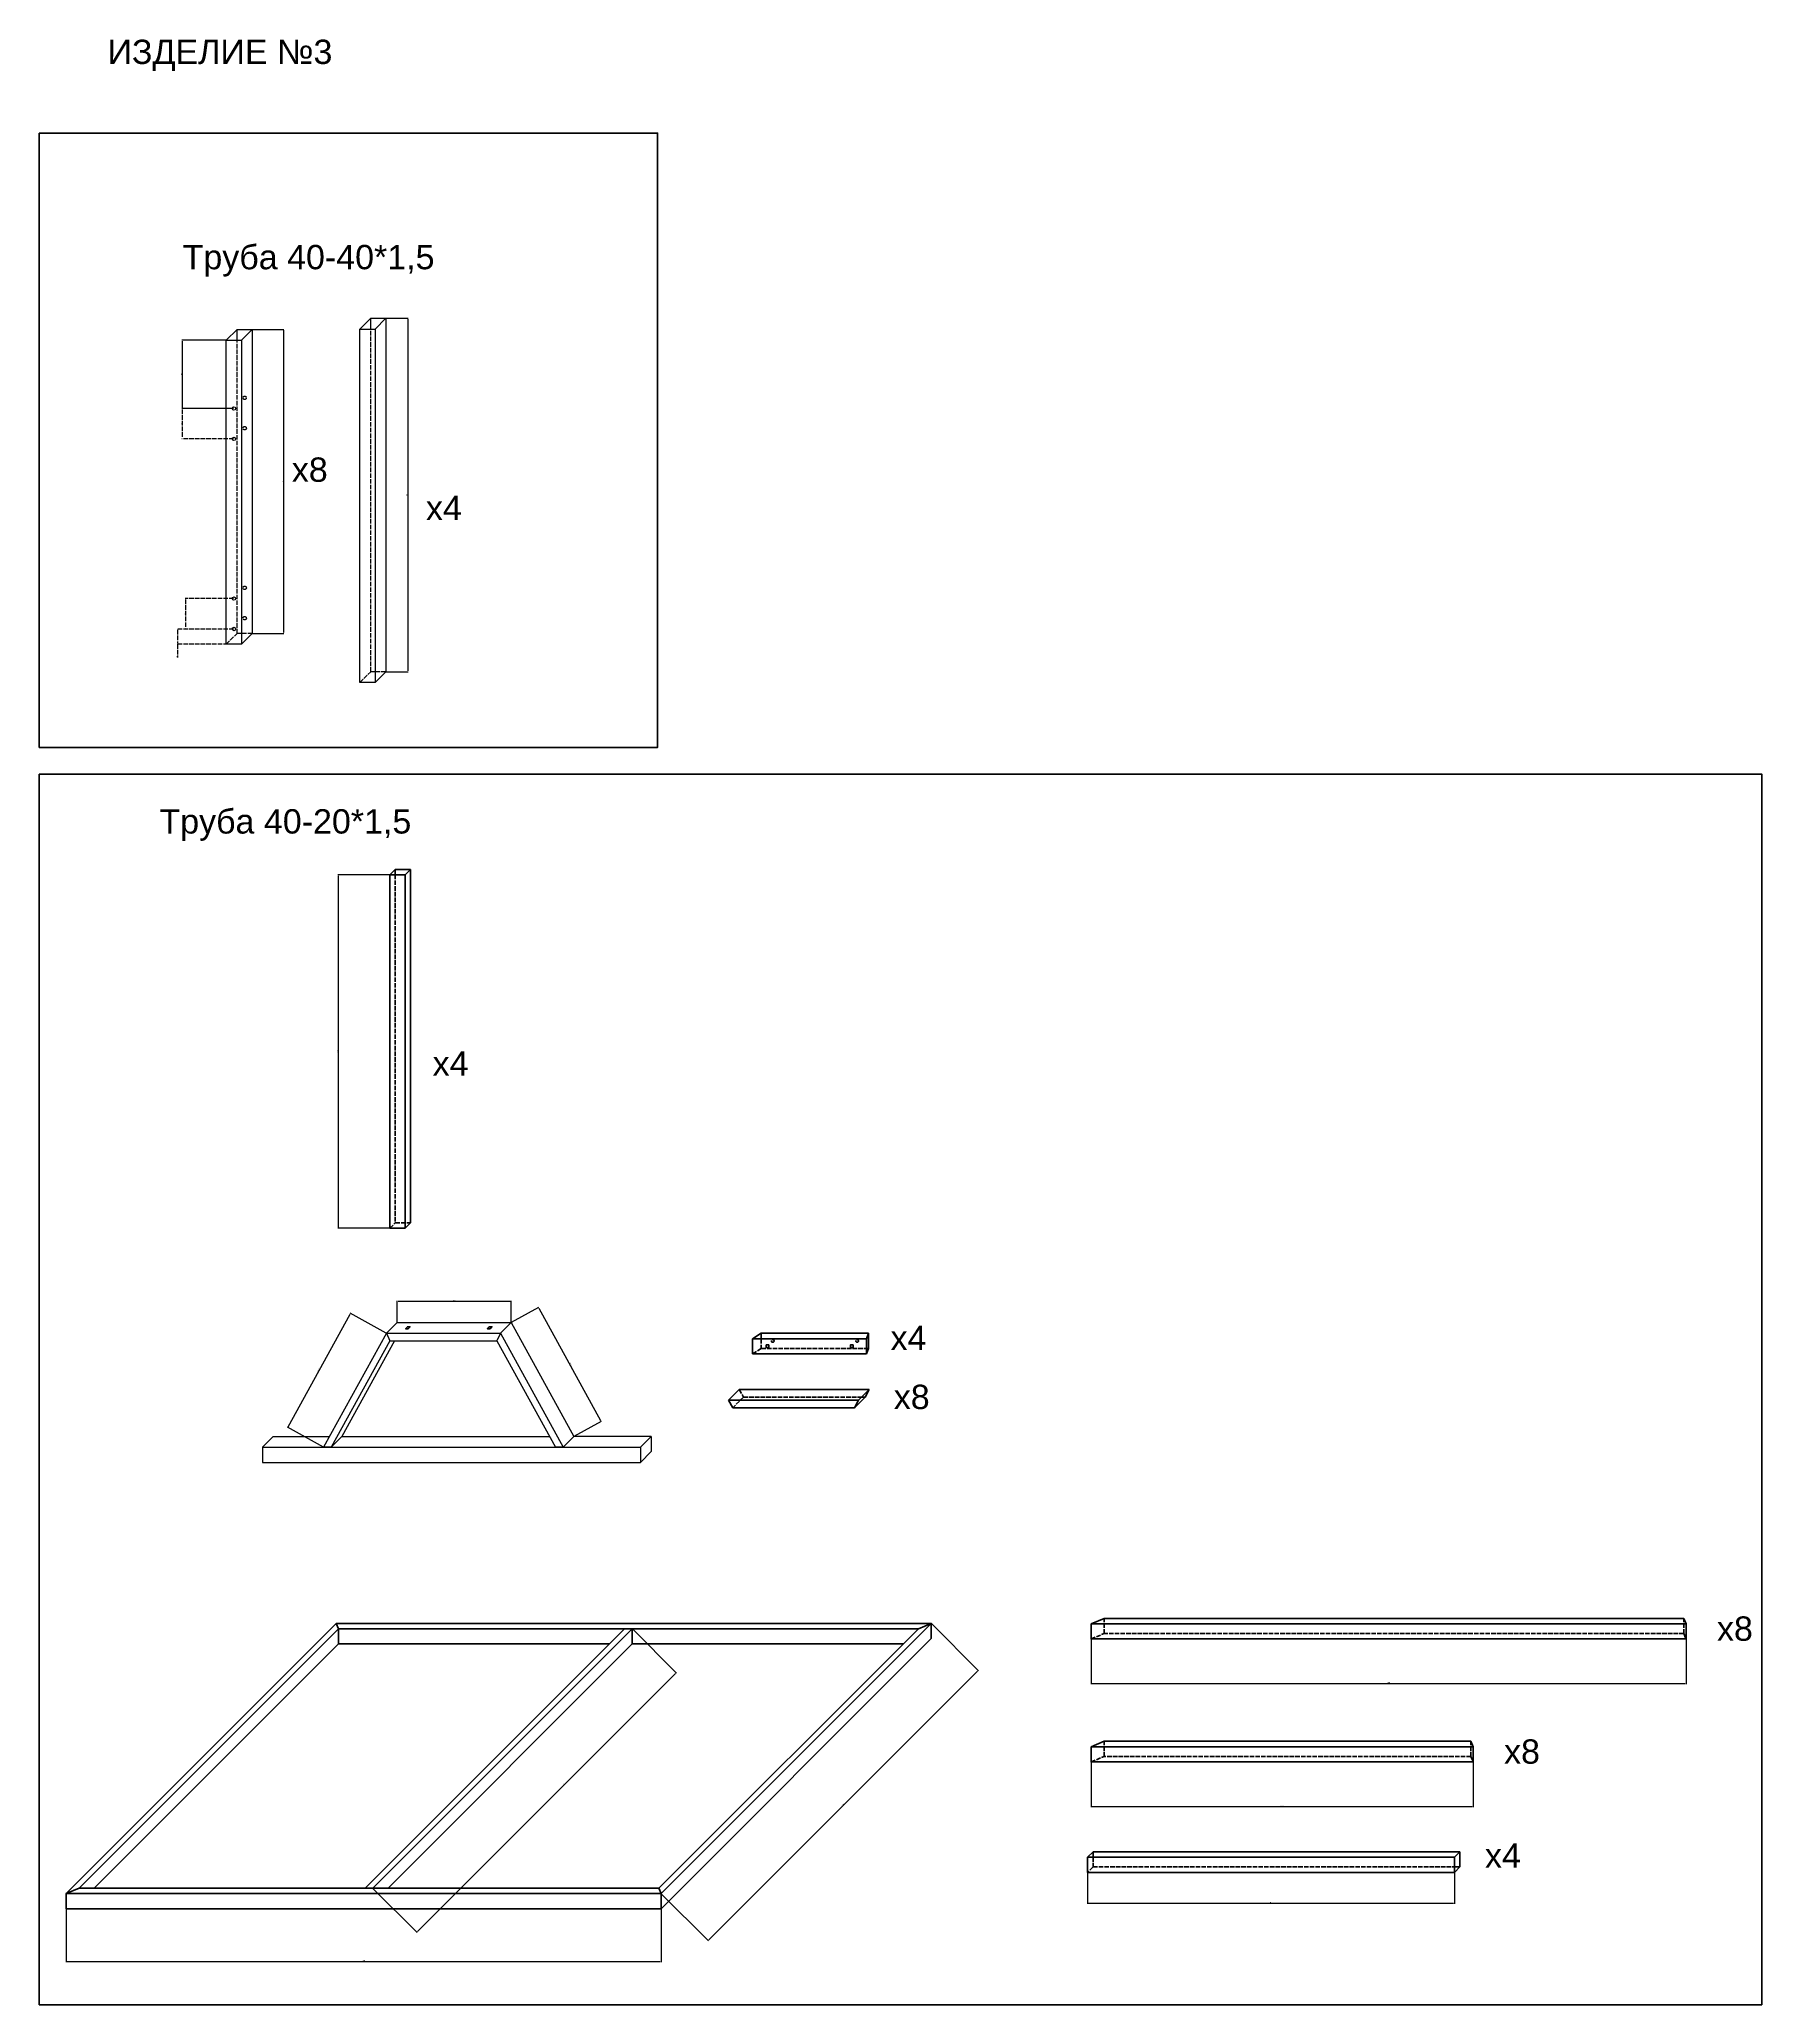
# Model space of a CAD drawing. Header units: millimetres. Extents: x 759 to 5289, y 654 to 5824.
import ezdxf

# ---------------------------------------------------------------- set-up
doc = ezdxf.new("R2010")
doc.units = ezdxf.units.MM
doc.linetypes.add('ACAD_ISO02W100', pattern=[15, 12, -3])
doc.styles.get("Standard").update_dxf_attribs({"font": 'arial.ttf'})
doc.dimstyles.new('ISO-25', dxfattribs={"dimtxt": 2.5, "dimasz": 2.5, "dimexe": 1.25, "dimexo": 0.625, "dimtad": 1, "dimtxsty": 'Standard', "dimcen": 2.5, "dimadec": 0, "dimazin": 0, "dimtfac": 1, "dimtmove": 0, "dimatfit": 3, "dimfxl": 1, "dimarcsym": 0})

# ---------------------------------------------------------------- blocks, each defined once
blk = doc.blocks.new('*D28')
at = {"color": 0, "lineweight": -2, "transparency": 16777216}
for p, q in [((1249.7, 5033), (1133.5, 5033)), ((1134.7, 5030.5), (1134.7, 4855.5)), ((1269.7, 4853), (1133.5, 4853))]:
    blk.add_line(p, q, dxfattribs=at)
at = {"color": 0, "transparency": 16777216}
for points in [[(1134.3, 5030.5), (1135.1, 5030.5), (1134.7, 5033)], [(1134.3, 4855.5), (1135.1, 4855.5), (1134.7, 4853)]]:
    blk.add_solid(points, dxfattribs=at)
at = {"layer": 'Defpoints', "color": 0, "transparency": 16777216}
for p in [(1250.3, 5033), (1134.7, 4853), (1270.3, 4853)]:
    blk.add_point(p, dxfattribs=at)
at = {"color": 0, "lineweight": 100, "transparency": 16777216, "insert": (1132.8, 4943), "char_height": 2.5, "attachment_point": 5, "rotation": 90}
blk.add_mtext('180', dxfattribs=at)
blk = doc.blocks.new('*D29')
at = {"color": 0, "linetype": 'ACAD_ISO02W100', "lineweight": -2, "transparency": 16777216}
for p, q in [((1269.7, 4853), (1133.5, 4853)), ((1134.7, 4850.5), (1134.7, 4775.5)), ((1269.7, 4773), (1133.5, 4773))]:
    blk.add_line(p, q, dxfattribs=at)
at = {"color": 0, "linetype": 'ACAD_ISO02W100', "transparency": 16777216}
for points in [[(1134.3, 4850.5), (1135.1, 4850.5), (1134.7, 4853)], [(1134.3, 4775.5), (1135.1, 4775.5), (1134.7, 4773)]]:
    blk.add_solid(points, dxfattribs=at)
at = {"layer": 'Defpoints', "color": 0, "linetype": 'ACAD_ISO02W100', "transparency": 16777216}
for p in [(1270.3, 4853), (1134.7, 4773), (1270.3, 4773)]:
    blk.add_point(p, dxfattribs=at)
at = {"color": 0, "linetype": 'ACAD_ISO02W100', "lineweight": 100, "transparency": 16777216, "insert": (1132.8, 4813), "char_height": 2.5, "attachment_point": 5, "rotation": 90}
blk.add_mtext('80', dxfattribs=at)
blk = doc.blocks.new('*D30')
at = {"color": 0, "linetype": 'ACAD_ISO02W100', "lineweight": -2, "transparency": 16777216}
for p, q in [((1269.7, 4353), (1141.9, 4353)), ((1143.2, 4350.5), (1143.2, 4275.5)), ((1269.7, 4273), (1141.9, 4273))]:
    blk.add_line(p, q, dxfattribs=at)
at = {"color": 0, "linetype": 'ACAD_ISO02W100', "transparency": 16777216}
for points in [[(1142.8, 4350.5), (1143.6, 4350.5), (1143.2, 4353)], [(1142.8, 4275.5), (1143.6, 4275.5), (1143.2, 4273)]]:
    blk.add_solid(points, dxfattribs=at)
at = {"layer": 'Defpoints', "color": 0, "linetype": 'ACAD_ISO02W100', "transparency": 16777216}
for p in [(1270.3, 4353), (1143.2, 4273), (1270.3, 4273)]:
    blk.add_point(p, dxfattribs=at)
at = {"color": 0, "linetype": 'ACAD_ISO02W100', "lineweight": 100, "transparency": 16777216, "insert": (1141.3, 4313), "char_height": 2.5, "attachment_point": 5, "rotation": 90}
blk.add_mtext('80', dxfattribs=at)
blk = doc.blocks.new('*D31')
at = {"color": 0, "linetype": 'ACAD_ISO02W100', "lineweight": -2, "transparency": 16777216}
for p, q in [((1269.7, 4273), (1120.9, 4273)), ((1122.1, 4270.5), (1122.1, 4235.5)), ((1269.7, 4233), (1120.9, 4233)), ((1122.1, 4233), (1122.1, 4198.1))]:
    blk.add_line(p, q, dxfattribs=at)
at = {"color": 0, "linetype": 'ACAD_ISO02W100', "transparency": 16777216}
for points in [[(1121.7, 4270.5), (1122.5, 4270.5), (1122.1, 4273)], [(1121.7, 4235.5), (1122.5, 4235.5), (1122.1, 4233)]]:
    blk.add_solid(points, dxfattribs=at)
at = {"layer": 'Defpoints', "color": 0, "linetype": 'ACAD_ISO02W100', "transparency": 16777216}
for p in [(1122.1, 4273), (1270.3, 4273), (1270.3, 4233)]:
    blk.add_point(p, dxfattribs=at)
at = {"color": 0, "linetype": 'ACAD_ISO02W100', "lineweight": 100, "transparency": 16777216, "insert": (1120.2, 4200.5), "char_height": 2.5, "attachment_point": 5, "rotation": 90}
blk.add_mtext('40', dxfattribs=at)
blk = doc.blocks.new('*D32')
at = {"color": 0, "lineweight": -2, "transparency": 16777216}
for p, q in [((1319.2, 5061.3), (1401.9, 5061.3)), ((1400.7, 5058.8), (1400.7, 4263.8)), ((1319.2, 4261.3), (1401.9, 4261.3))]:
    blk.add_line(p, q, dxfattribs=at)
at = {"color": 0, "transparency": 16777216}
for points in [[(1400.2, 5058.8), (1401.1, 5058.8), (1400.7, 5061.3)], [(1400.2, 4263.8), (1401.1, 4263.8), (1400.7, 4261.3)]]:
    blk.add_solid(points, dxfattribs=at)
at = {"layer": 'Defpoints', "color": 0, "transparency": 16777216}
for p in [(1318.6, 5061.3), (1318.6, 4261.3), (1400.7, 4261.3)]:
    blk.add_point(p, dxfattribs=at)
at = {"color": 0, "lineweight": 100, "transparency": 16777216, "insert": (1398.8, 4661.3), "char_height": 2.5, "attachment_point": 5, "rotation": 90}
blk.add_mtext('800', dxfattribs=at)
blk = doc.blocks.new('*D33')
at = {"color": 0, "lineweight": -2, "transparency": 16777216}
for p, q in [((1670.7, 5090.5), (1728.7, 5090.5)), ((1727.4, 5088), (1727.4, 4163)), ((1670.7, 4160.5), (1728.7, 4160.5))]:
    blk.add_line(p, q, dxfattribs=at)
at = {"color": 0, "transparency": 16777216}
for points in [[(1727, 5088), (1727.8, 5088), (1727.4, 5090.5)], [(1727, 4163), (1727.8, 4163), (1727.4, 4160.5)]]:
    blk.add_solid(points, dxfattribs=at)
at = {"layer": 'Defpoints', "color": 0, "transparency": 16777216}
for p in [(1670.1, 5090.5), (1670.1, 4160.5), (1727.4, 4160.5)]:
    blk.add_point(p, dxfattribs=at)
at = {"color": 0, "lineweight": 100, "transparency": 16777216, "insert": (1725.5, 4625.5), "char_height": 2.5, "attachment_point": 5, "rotation": 90}
blk.add_mtext('930', dxfattribs=at)
blk = doc.blocks.new('*D18')
at = {"color": 0, "lineweight": -2, "transparency": 16777216}
for p, q in [((1680.1, 3626.6), (1543.5, 3626.6)), ((1544.7, 3624.1), (1544.7, 2699.1)), ((1680.1, 2696.6), (1543.5, 2696.6))]:
    blk.add_line(p, q, dxfattribs=at)
at = {"color": 0, "transparency": 16777216}
for points in [[(1544.3, 3624.1), (1545.1, 3624.1), (1544.7, 3626.6)], [(1544.3, 2699.1), (1545.1, 2699.1), (1544.7, 2696.6)]]:
    blk.add_solid(points, dxfattribs=at)
at = {"layer": 'Defpoints', "color": 0, "transparency": 16777216}
for p in [(1680.7, 3626.6), (1544.7, 2696.6), (1680.7, 2696.6)]:
    blk.add_point(p, dxfattribs=at)
at = {"color": 0, "lineweight": 100, "transparency": 16777216, "insert": (1542.8, 3161.6), "char_height": 2.5, "attachment_point": 5, "rotation": 90}
blk.add_mtext('930', dxfattribs=at)
blk = doc.blocks.new('*D19')
at = {"color": 0, "lineweight": -2, "transparency": 16777216}
for p, q in [((1699.6, 2449.6), (1699.6, 2505.7)), ((1702.1, 2504.4), (1997.1, 2504.4)), ((1999.6, 2449.6), (1999.6, 2505.7))]:
    blk.add_line(p, q, dxfattribs=at)
at = {"color": 0, "transparency": 16777216}
for points in [[(1702.1, 2504.8), (1702.1, 2504), (1699.6, 2504.4)], [(1997.1, 2504.8), (1997.1, 2504), (1999.6, 2504.4)]]:
    blk.add_solid(points, dxfattribs=at)
at = {"layer": 'Defpoints', "color": 0, "transparency": 16777216}
for p in [(1999.6, 2504.4), (1699.6, 2449), (1999.6, 2449)]:
    blk.add_point(p, dxfattribs=at)
at = {"color": 0, "lineweight": 100, "transparency": 16777216, "insert": (1849.6, 2506.3), "char_height": 2.5, "attachment_point": 5}
blk.add_mtext('300', dxfattribs=at)
blk = doc.blocks.new('*D20')
at = {"color": 0, "lineweight": -2, "transparency": 16777216}
for p, q in [((2000.1, 2449.3), (2072.2, 2488.9)), ((2072.3, 2486.1), (2234.9, 2190.5)), ((2165.1, 2149.3), (2237.2, 2188.9))]:
    blk.add_line(p, q, dxfattribs=at)
at = {"color": 0, "transparency": 16777216}
for points in [[(2072.7, 2486.3), (2071.9, 2485.9), (2071.1, 2488.3)], [(2235.3, 2190.7), (2234.5, 2190.3), (2236.1, 2188.3)]]:
    blk.add_solid(points, dxfattribs=at)
at = {"layer": 'Defpoints', "color": 0, "transparency": 16777216}
for p in [(1999.6, 2449), (2236.1, 2188.3), (2164.6, 2149)]:
    blk.add_point(p, dxfattribs=at)
at = {"color": 0, "lineweight": 100, "transparency": 16777216, "insert": (2155.5, 2339.3), "char_height": 2.5, "attachment_point": 5, "rotation": 298.8108}
blk.add_mtext('342,38', dxfattribs=at)
blk = doc.blocks.new('*D21')
at = {"color": 0, "lineweight": -2, "transparency": 16777216}
for p, q in [((1413.5, 2174.6), (1576.1, 2470.2)), ((1670.7, 2421), (1576.2, 2473)), ((1505.7, 2121), (1411.2, 2173))]:
    blk.add_line(p, q, dxfattribs=at)
at = {"color": 0, "transparency": 16777216}
for points in [[(1575.8, 2470.4), (1576.5, 2470), (1577.3, 2472.4)], [(1413.2, 2174.8), (1413.9, 2174.4), (1412.3, 2172.4)]]:
    blk.add_solid(points, dxfattribs=at)
at = {"layer": 'Defpoints', "color": 0, "transparency": 16777216}
for p in [(1577.3, 2472.4), (1671.3, 2420.7), (1506.3, 2120.7)]:
    blk.add_point(p, dxfattribs=at)
at = {"color": 0, "lineweight": 100, "transparency": 16777216, "insert": (1493, 2323.4), "char_height": 2.5, "attachment_point": 5, "rotation": 61.1892}
blk.add_mtext('342,38', dxfattribs=at)
blk = doc.blocks.new('*D22')
at = {"color": 0, "lineweight": -2, "transparency": 16777216}
for p, q in [((829.1, 905.8), (829.1, 766)), ((2394.1, 905.8), (2394.1, 766)), ((831.6, 767.3), (2391.6, 767.3))]:
    blk.add_line(p, q, dxfattribs=at)
at = {"color": 0, "transparency": 16777216}
for points in [[(831.6, 767.7), (831.6, 766.9), (829.1, 767.3)], [(2391.6, 767.7), (2391.6, 766.9), (2394.1, 767.3)]]:
    blk.add_solid(points, dxfattribs=at)
at = {"layer": 'Defpoints', "color": 0, "transparency": 16777216}
for p in [(829.1, 906.4), (2394.1, 906.4), (2394.1, 767.3)]:
    blk.add_point(p, dxfattribs=at)
at = {"color": 0, "lineweight": 100, "transparency": 16777216, "insert": (1611.6, 769.2), "char_height": 2.5, "attachment_point": 5}
blk.add_mtext('1565', dxfattribs=at)
blk = doc.blocks.new('*D23')
at = {"color": 0, "lineweight": -2, "transparency": 16777216}
for p, q in [((3525, 1615.4), (3525, 1497.4)), ((5090, 1615.4), (5090, 1497.4)), ((3527.5, 1498.7), (5087.5, 1498.7))]:
    blk.add_line(p, q, dxfattribs=at)
at = {"color": 0, "transparency": 16777216}
for points in [[(3527.5, 1499.1), (3527.5, 1498.3), (3525, 1498.7)], [(5087.5, 1499.1), (5087.5, 1498.3), (5090, 1498.7)]]:
    blk.add_solid(points, dxfattribs=at)
at = {"layer": 'Defpoints', "color": 0, "transparency": 16777216}
for p in [(3525, 1616.1), (5090, 1616.1), (5090, 1498.7)]:
    blk.add_point(p, dxfattribs=at)
at = {"color": 0, "lineweight": 100, "transparency": 16777216, "insert": (4307.5, 1500.6), "char_height": 2.5, "attachment_point": 5}
blk.add_mtext('1565', dxfattribs=at)
blk = doc.blocks.new('*D24')
at = {"color": 0, "lineweight": -2, "transparency": 16777216}
for p, q in [((3515.9, 1001.6), (3515.9, 919.7)), ((4480.9, 1001.6), (4480.9, 919.7)), ((3518.4, 920.9), (4478.4, 920.9))]:
    blk.add_line(p, q, dxfattribs=at)
at = {"color": 0, "transparency": 16777216}
for points in [[(3518.4, 921.3), (3518.4, 920.5), (3515.9, 920.9)], [(4478.4, 921.3), (4478.4, 920.5), (4480.9, 920.9)]]:
    blk.add_solid(points, dxfattribs=at)
at = {"layer": 'Defpoints', "color": 0, "transparency": 16777216}
for p in [(3515.9, 1002.2), (4480.9, 1002.2), (4480.9, 920.9)]:
    blk.add_point(p, dxfattribs=at)
at = {"color": 0, "lineweight": 100, "transparency": 16777216, "insert": (3998.4, 922.8), "char_height": 2.5, "attachment_point": 5}
blk.add_mtext('965', dxfattribs=at)
blk = doc.blocks.new('*D25')
at = {"color": 0, "lineweight": -2, "transparency": 16777216}
for p, q in [((3525, 1292.1), (3525, 1174.1)), ((4530, 1292.1), (4530, 1174.1)), ((3527.5, 1175.4), (4527.5, 1175.4))]:
    blk.add_line(p, q, dxfattribs=at)
at = {"color": 0, "transparency": 16777216}
for points in [[(3527.5, 1175.8), (3527.5, 1174.9), (3525, 1175.4)], [(4527.5, 1175.8), (4527.5, 1174.9), (4530, 1175.4)]]:
    blk.add_solid(points, dxfattribs=at)
at = {"layer": 'Defpoints', "color": 0, "transparency": 16777216}
for p in [(3525, 1292.7), (4530, 1292.7), (4530, 1175.4)]:
    blk.add_point(p, dxfattribs=at)
at = {"color": 0, "lineweight": 100, "transparency": 16777216, "insert": (4027.5, 1177.3), "char_height": 2.5, "attachment_point": 5}
blk.add_mtext('1005', dxfattribs=at)
blk = doc.blocks.new('*D26')
at = {"color": 0, "lineweight": -2, "transparency": 16777216}
for p, q in [((3105.2, 1656.6), (3229.1, 1532.7)), ((3226.4, 1531.8), (2519.3, 824.7)), ((2394.5, 946), (2518.4, 822.1))]:
    blk.add_line(p, q, dxfattribs=at)
at = {"color": 0, "transparency": 16777216}
for points in [[(3226.1, 1532.1), (3226.7, 1531.5), (3228.2, 1533.6)], [(2519, 825), (2519.6, 824.4), (2517.6, 822.9)]]:
    blk.add_solid(points, dxfattribs=at)
at = {"layer": 'Defpoints', "color": 0, "transparency": 16777216}
for p in [(3104.7, 1657.1), (2394.1, 946.4), (2517.6, 822.9)]:
    blk.add_point(p, dxfattribs=at)
at = {"color": 0, "lineweight": 100, "transparency": 16777216, "insert": (2871.5, 1179.6), "char_height": 2.5, "attachment_point": 5, "rotation": 45}
blk.add_mtext('1005', dxfattribs=at)
blk = doc.blocks.new('*D27')
at = {"color": 0, "lineweight": -2, "transparency": 16777216}
for p, q in [((2318.5, 1642.5), (2434.5, 1526.5)), ((2431.9, 1525.6), (1753.1, 846.8)), ((1636.2, 960.1), (1752.2, 844.1))]:
    blk.add_line(p, q, dxfattribs=at)
at = {"color": 0, "transparency": 16777216}
for points in [[(2431.6, 1525.9), (2432.2, 1525.3), (2433.7, 1527.3)], [(1752.8, 847.1), (1753.4, 846.5), (1751.3, 845)]]:
    blk.add_solid(points, dxfattribs=at)
at = {"layer": 'Defpoints', "color": 0, "transparency": 16777216}
for p in [(2318.1, 1642.9), (1635.7, 960.6), (1751.3, 845)]:
    blk.add_point(p, dxfattribs=at)
at = {"color": 0, "lineweight": 100, "transparency": 16777216, "insert": (2137.7, 1234.1), "char_height": 2.5, "attachment_point": 5, "rotation": 45}
blk.add_mtext('965', dxfattribs=at)

msp = doc.modelspace()

# ---------------------------------------------------------------- linework, layer by layer
for p, q in [((1630.101, 5090.473), (1601.817, 5062.189)), ((1630.101, 5090.473), (1670.101, 5090.473)), ((1630.101, 5062.189), (1630.101, 5090.473)), ((1641.817, 5062.189), (1670.101, 5090.473)), ((1670.101, 5090.473), (1670.101, 4160.473)), ((1278.595, 5061.326), (1250.311, 5033.042)), ((1250.311, 5033.042), (1290.311, 5033.042)), ((1250.311, 4233.042), (1250.311, 5033.042)), ((1278.595, 5061.326), (1318.595, 5061.326)), ((1278.595, 5033.042), (1278.595, 5061.326)), ((1290.311, 5033.042), (1318.595, 5061.326)), ((1290.311, 5033.042), (1290.311, 4233.042)), ((1318.595, 5061.326), (1318.595, 4261.326)), ((1601.817, 5062.189), (1641.817, 5062.189)), ((1601.817, 4132.189), (1601.817, 5062.189)), ((1641.817, 5062.189), (1641.817, 4132.189)), ((1290.311, 4233.042), (1318.595, 4261.326)), ((1290.311, 4233.042), (1250.311, 4233.042)), ((1641.817, 4132.189), (1670.101, 4160.473)), ((1641.817, 4132.189), (1601.817, 4132.189)), ((1345.349, 2120.682), (1373.634, 2148.967)), ((1345.349, 2120.682), (2339.578, 2120.682)), ((1345.349, 2120.682), (1345.349, 2080.682)), ((1373.634, 2148.967), (1521.846, 2148.967)), ((1554.574, 2148.967), (2100.734, 2148.967)), ((2367.862, 2148.967), (2164.574, 2148.967)), ((2339.578, 2120.682), (2367.862, 2148.967)), ((2339.578, 2120.682), (2339.578, 2080.682)), ((2367.862, 2148.967), (2367.862, 2108.967)), ((1345.349, 2080.682), (2339.578, 2080.682)), ((2339.578, 2080.682), (2367.862, 2108.967))]:
    msp.add_line(p, q)
at = {"linetype": 'ACAD_ISO02W100'}
for p, q in [((1278.595, 4261.326), (1278.595, 5033.042)), ((1630.101, 4160.473), (1630.101, 5062.189)), ((1250.311, 4233.042), (1278.595, 4261.326)), ((1318.595, 4261.326), (1278.595, 4261.326)), ((1601.817, 4132.189), (1630.101, 4160.473)), ((1670.101, 4160.473), (1630.101, 4160.473))]:
    msp.add_line(p, q, dxfattribs=at)
at = {"lineweight": 100}
for p, q in [((1680.721, 3626.587), (1694.864, 3640.729)), ((1694.864, 3640.729), (1734.864, 3640.729)), ((1694.864, 3640.729), (1694.864, 3626.587)), ((1720.721, 3626.587), (1734.864, 3640.729)), ((1734.864, 3640.729), (1734.864, 2710.729)), ((1720.721, 2696.587), (1734.864, 2710.729))]:
    msp.add_line(p, q, dxfattribs=at)
at = {"linetype": 'ACAD_ISO02W100', "lineweight": 100}
for p, q in [((1694.864, 3626.587), (1694.864, 2710.729)), ((1680.721, 2696.587), (1694.864, 2710.729)), ((1694.864, 2710.729), (1734.864, 2710.729))]:
    msp.add_line(p, q, dxfattribs=at)
at = {"color": 5}
for p, q in [((1671.29, 2420.682), (1699.574, 2448.967)), ((1699.574, 2448.967), (1999.574, 2448.967)), ((1971.29, 2420.682), (1999.574, 2448.967)), ((1999.574, 2448.967), (2164.574, 2148.967)), ((1671.29, 2420.682), (1506.29, 2120.682)), ((1680.29, 2400.682), (1526.29, 2120.682)), ((1693.018, 2400.682), (1554.574, 2148.967)), ((1671.29, 2420.682), (1971.29, 2420.682)), ((1680.29, 2400.682), (1962.29, 2400.682)), ((1962.29, 2400.682), (2116.29, 2120.682)), ((1971.29, 2420.682), (2136.29, 2120.682)), ((1506.29, 2120.682), (1526.29, 2120.682)), ((1526.29, 2120.682), (1554.574, 2148.967)), ((2116.29, 2120.682), (2136.29, 2120.682)), ((2136.29, 2120.682), (2164.574, 2148.967))]:
    msp.add_line(p, q, dxfattribs=at)
at = {"color": 5, "lineweight": 30}
for p, q in [((1699.574, 2448.967), (1671.29, 2420.682)), ((1999.574, 2448.967), (1971.29, 2420.682)), ((1971.29, 2420.682), (1962.29, 2400.682)), ((1554.574, 2148.967), (1526.29, 2120.682)), ((2164.574, 2148.967), (2136.29, 2120.682))]:
    msp.add_line(p, q, dxfattribs=at)
at = {"color": 5, "lineweight": 100}
for p, q in [((2634.454, 2406.025), (2657.596, 2420.167)), ((2634.454, 2406.025), (2934.454, 2406.025)), ((2634.454, 2406.025), (2634.454, 2366.025)), ((2657.596, 2420.167), (2939.596, 2420.167)), ((2934.454, 2406.025), (2939.596, 2420.167)), ((2934.454, 2406.025), (2934.454, 2366.025)), ((2934.454, 2366.025), (2939.596, 2380.167)), ((2939.596, 2420.167), (2939.596, 2380.167)), ((2634.454, 2366.025), (2934.454, 2366.025)), ((2571.298, 2244.285), (2599.582, 2272.57)), ((2571.298, 2244.285), (2913.298, 2244.285)), ((2571.298, 2244.285), (2582.298, 2224.285)), ((2582.298, 2224.285), (2902.298, 2224.285)), ((2599.582, 2272.57), (2941.582, 2272.57)), ((2930.582, 2252.57), (2902.298, 2224.285)), ((2913.298, 2244.285), (2902.298, 2224.285)), ((2941.582, 2272.57), (2913.298, 2244.285)), ((2921.582, 2252.57), (2930.582, 2252.57)), ((2941.582, 2272.57), (2930.582, 2252.57)), ((1506.29, 2120.682), (1526.29, 2120.682)), ((2116.29, 2120.682), (2136.29, 2120.682))]:
    msp.add_line(p, q, dxfattribs=at)
at = {"color": 5, "linetype": 'ACAD_ISO02W100', "lineweight": 100}
for p, q in [((2634.454, 2366.025), (2657.596, 2380.167)), ((2657.596, 2420.167), (2657.596, 2380.167)), ((2657.596, 2380.167), (2939.596, 2380.167)), ((2610.582, 2252.57), (2582.298, 2224.285)), ((2599.582, 2272.57), (2610.582, 2252.57)), ((2610.582, 2252.57), (2921.582, 2252.57))]:
    msp.add_line(p, q, dxfattribs=at)
at = {"color": 2, "lineweight": 100}
for p, q in [((1539.71, 1657.08), (829.067, 946.438)), ((1545.568, 1642.938), (1539.71, 1657.08)), ((3070.568, 1642.938), (3104.71, 1657.08)), ((3104.71, 1657.08), (3090.568, 1642.938)), ((3524.977, 1656.068), (3559.119, 1670.21)), ((5084.119, 1670.21), (5089.977, 1656.068)), ((1545.568, 1642.938), (863.21, 960.58)), ((1545.568, 1602.938), (903.21, 960.58)), ((1545.568, 1642.938), (1545.568, 1602.938)), ((2298.068, 1642.938), (1615.71, 960.58)), ((2318.068, 1642.938), (1635.71, 960.58)), ((2318.068, 1602.938), (1675.71, 960.58)), ((2318.068, 1602.938), (2318.068, 1642.938)), ((3070.568, 1642.938), (2388.21, 960.58)), ((3090.568, 1642.938), (2394.067, 946.438)), ((3090.568, 1602.938), (2394.067, 906.438)), ((3104.71, 1617.08), (3090.568, 1602.938)), ((3524.977, 1332.731), (3559.119, 1346.873)), ((4524.119, 1346.873), (4529.977, 1332.731)), ((3515.87, 1042.179), (3530.012, 1056.321)), ((3515.87, 1042.179), (4480.87, 1042.179)), ((3515.87, 1002.179), (3515.87, 1042.179)), ((3530.012, 1056.321), (4495.012, 1056.321)), ((4480.87, 1042.179), (4495.012, 1056.321)), ((4480.87, 1002.179), (4480.87, 1042.179)), ((4495.012, 1016.321), (4495.012, 1056.321)), ((3515.87, 1002.179), (4480.87, 1002.179)), ((4480.87, 1002.179), (4495.012, 1016.321)), ((4480.87, 1016.321), (4495.012, 1016.321)), ((829.067, 946.438), (863.21, 960.58)), ((2388.21, 960.58), (2394.067, 946.438))]:
    msp.add_line(p, q, dxfattribs=at)
at = {"color": 2, "linetype": 'ACAD_ISO02W100', "lineweight": 100}
for p, q in [((3559.119, 1630.21), (3559.119, 1670.21)), ((5084.119, 1630.21), (5084.119, 1670.21)), ((3524.977, 1616.068), (3559.119, 1630.21)), ((5084.119, 1630.21), (3559.119, 1630.21)), ((5084.119, 1630.21), (5089.977, 1616.068)), ((3559.119, 1306.873), (3559.119, 1346.873)), ((4524.119, 1306.873), (4524.119, 1346.873)), ((3524.977, 1292.731), (3559.119, 1306.873)), ((4524.119, 1306.873), (3559.119, 1306.873)), ((4524.119, 1306.873), (4529.977, 1292.731)), ((3530.012, 1056.321), (3530.012, 1016.321)), ((3530.012, 1016.321), (3515.87, 1002.179)), ((3530.012, 1016.321), (4480.87, 1016.321))]:
    msp.add_line(p, q, dxfattribs=at)
at = {"lineweight": 100}
for points in [[(758.531, 5577.799), (2384.552, 5577.799), (2384.552, 3961.338), (758.531, 3961.338)], [(758.531, 3891.326), (5288.77, 3891.326), (5288.77, 654.045), (758.531, 654.045)], [(1680.721, 2696.587), (1720.721, 2696.587), (1720.721, 3626.587), (1680.721, 3626.587)]]:
    msp.add_lwpolyline(points, close=True, dxfattribs=at)
at = {"color": 5, "lineweight": 100}
for points in [[(1728.957, 2432.35), (1733.907, 2437.299), (1726.907, 2437.299), (1721.957, 2432.35)], [(1943.957, 2432.35), (1948.907, 2437.299), (1941.907, 2437.299), (1936.957, 2432.35)], [(2669.954, 2389.525), (2676.954, 2389.525), (2676.954, 2382.525), (2669.954, 2382.525)], [(2898.954, 2389.525), (2891.954, 2389.525), (2891.954, 2382.525), (2898.954, 2382.525)]]:
    msp.add_lwpolyline(points, close=True, dxfattribs=at)
at = {"color": 5, "lineweight": 30}
msp.add_lwpolyline([(1671.29, 2420.682), (1680.29, 2400.682)], dxfattribs=at)
at = {"color": 2, "lineweight": 100}
for points in [[(1539.71, 1657.08), (3104.71, 1657.08), (3104.71, 1617.08)], [(3559.119, 1670.21), (5084.119, 1670.21)], [(1545.568, 1642.938), (3070.568, 1642.938)], [(2258.068, 1602.938), (1545.568, 1602.938)], [(3030.568, 1602.938), (2318.068, 1602.938)], [(3559.119, 1346.873), (4524.119, 1346.873)], [(863.21, 960.58), (2388.21, 960.58)]]:
    msp.add_lwpolyline(points, dxfattribs=at)
for points in [[(3524.977, 1656.068), (5089.977, 1656.068), (5089.977, 1616.068), (3524.977, 1616.068)], [(3524.977, 1332.731), (4529.977, 1332.731), (4529.977, 1292.731), (3524.977, 1292.731)], [(829.067, 946.438), (2394.067, 946.438), (2394.067, 906.438), (829.067, 906.438)]]:
    msp.add_lwpolyline(points, close=True, dxfattribs=at)
at = {"linetype": 'ACAD_ISO02W100'}
for centre in [(1298.595, 4881.326), (1298.595, 4801.326), (1298.595, 4381.326), (1298.595, 4301.326)]:
    msp.add_circle(centre, 4.5, dxfattribs=at)
for centre in [(1270.311, 4853.042), (1270.311, 4773.042), (1270.311, 4353.042), (1270.311, 4273.042)]:
    msp.add_circle(centre, 4.5)
at = {"color": 5, "linetype": 'ACAD_ISO02W100', "lineweight": 100}
for centre in [(2687.596, 2400.167), (2909.596, 2400.167)]:
    msp.add_circle(centre, 3.5, dxfattribs=at)

# ---------------------------------------------------------------- texts
for s, p in [('ИЗДЕЛИЕ №3', (937.959, 5759.342)), ('Труба 40-40*1,5', (1135.478, 5219.378)), ('x8', (1422.71, 4660.215)), ('x4', (1775.44, 4559.362)), ('Труба 40-20*1,5', (1074.502, 3734.925)), ('x4', (1793.001, 3098.007))]:
    msp.add_text(s, height=64).set_placement(p)
at = {"color": 5}
for s, p in [('x4', (2997.477, 2376.068)), ('x8', (3006.002, 2220.959))]:
    msp.add_text(s, height=64, dxfattribs=at).set_placement(p)
at = {"color": 2}
for s, p in [('x8', (5171.157, 1611.388)), ('x8', (4611.157, 1288.051)), ('x4', (4560.926, 1014.239))]:
    msp.add_text(s, height=64, dxfattribs=at).set_placement(p)

# ---------------------------------------------------------------- dimensions: what is measured, and where the dimension line sits
at = {"lineweight": 100}
for base, p1, p2, picture, middle in [((1727.432, 4160.473), (1670.101, 5090.473), (1670.101, 4160.473), '*D33', (1725.53, 4625.473)), ((1134.723, 4853.042), (1250.311, 5033.042), (1270.311, 4853.042), '*D28', (1132.821, 4943.042)), ((1400.655, 4261.326), (1318.595, 5061.326), (1318.595, 4261.326), '*D32', (1398.753, 4661.326)), ((1544.721, 2696.587), (1680.721, 3626.587), (1680.721, 2696.587), '*D18', (1542.818, 3161.587))]:
    dim = msp.add_linear_dim(base=base, p1=p1, p2=p2, angle=90, dimstyle='ISO-25', dxfattribs=at)
    dim.commit()
    dim.dimension.update_dxf_attribs({"geometry": picture, "text_midpoint": middle})
at = {"linetype": 'ACAD_ISO02W100', "lineweight": 100}
for base, p1, p2, picture, middle in [((1134.723, 4773.042), (1270.311, 4853.042), (1270.311, 4773.042), '*D29', (1132.821, 4813.042)), ((1143.167, 4273.042), (1270.311, 4353.042), (1270.311, 4273.042), '*D30', (1141.266, 4313.042))]:
    dim = msp.add_linear_dim(base=base, p1=p1, p2=p2, angle=90, dimstyle='ISO-25', dxfattribs=at)
    dim.commit()
    dim.dimension.update_dxf_attribs({"geometry": picture, "text_midpoint": middle})
dim = msp.add_linear_dim(base=(1122.12, 4273.042), p1=(1270.311, 4233.042), p2=(1270.311, 4273.042), angle=90, dimstyle='ISO-25', dxfattribs=at)
dim.commit()
dim.dimension.update_dxf_attribs({"geometry": '*D31', "text_midpoint": (1122.12, 4200.53), "dimtype": 160})
at = {"lineweight": 100}
for base, p1, p2, picture, middle in [((1999.574, 2504.415), (1699.574, 2448.967), (1999.574, 2448.967), '*D19', (1849.574, 2506.317)), ((5089.977, 1498.689), (3524.977, 1616.068), (5089.977, 1616.068), '*D23', (4307.477, 1500.591)), ((4529.977, 1175.352), (3524.977, 1292.731), (4529.977, 1292.731), '*D25', (4027.477, 1177.254)), ((4480.87, 920.929), (3515.87, 1002.179), (4480.87, 1002.179), '*D24', (3998.37, 922.831)), ((2394.067, 767.278), (829.067, 906.438), (2394.067, 906.438), '*D22', (1611.567, 769.179))]:
    dim = msp.add_linear_dim(base=base, p1=p1, p2=p2, dimstyle='ISO-25', dxfattribs=at)
    dim.commit()
    dim.dimension.update_dxf_attribs({"geometry": picture, "text_midpoint": middle})
for p1, p2, distance, picture, middle in [((1999.574, 2448.967), (2164.574, 2148.967), 81.626, '*D20', (2155.461, 2339.329)), ((1506.29, 2120.682), (1671.29, 2420.682), 107.237, '*D21', (1492.963, 2323.387)), ((3104.71, 1657.08), (2394.067, 946.438), 174.641, '*D26', (2871.534, 1179.614))]:
    dim = msp.add_aligned_dim(p1=p1, p2=p2, distance=distance, dimstyle='ISO-25', dxfattribs=at)
    dim.commit()
    dim.dimension.update_dxf_attribs({"geometry": picture, "text_midpoint": middle})
dim = msp.add_linear_dim(base=(1751.302, 844.988), p1=(2318.068, 1642.938), p2=(1635.71, 960.58), angle=225, dimstyle='ISO-25', dxfattribs=at)
dim.commit()
dim.dimension.update_dxf_attribs({"geometry": '*D27', "text_midpoint": (2139.041, 1232.726), "dimtype": 161})

doc.saveas('drawing.dxf')
